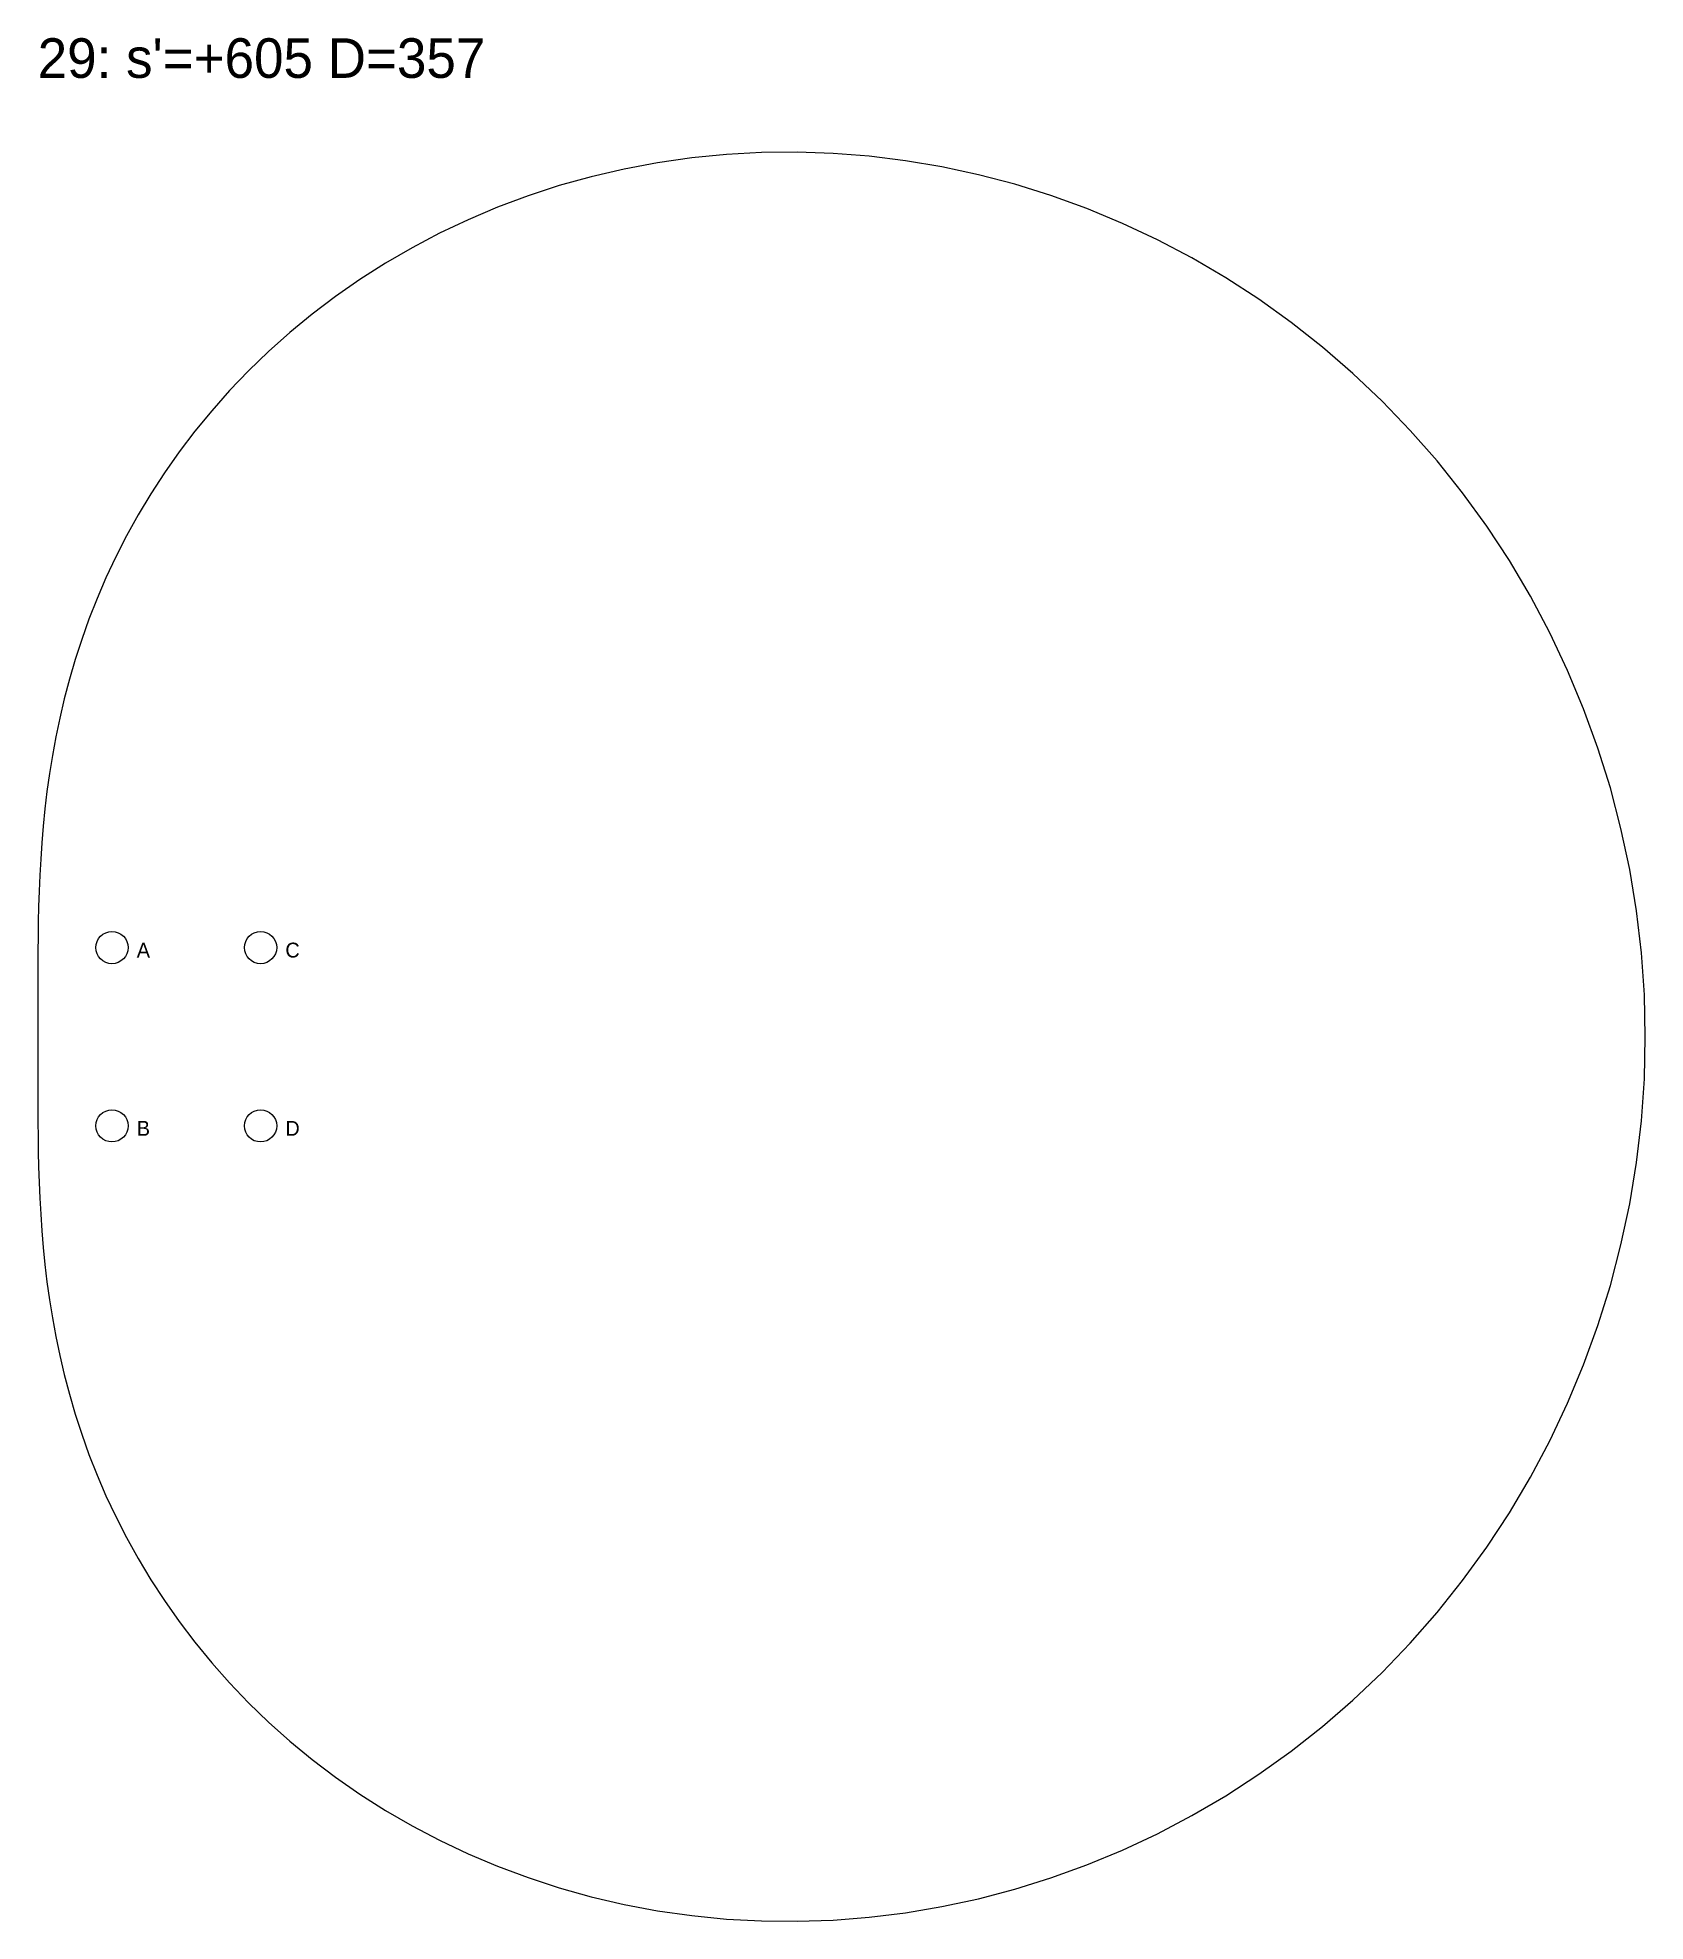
# Model space of a CAD drawing. Header units: millimetres. Extents: x 0 to 2007, y -5243 to 138.
# Drawn here: x 1680 to 2004.6, y -2178.6 to -1798.2 of the extents above; entities that cross this region are included whole.
import ezdxf

# ---------------------------------------------------------------- set-up
doc = ezdxf.new("R2010")
doc.units = ezdxf.units.MM
for name, color, linetype in [('DOWEL', 5, 'CONTINUOUS'), ('SLAB_29', 7, 'CONTINUOUS'), ('TEXT', 1, 'CONTINUOUS')]:
    doc.layers.add(name, color=color, linetype=linetype)

msp = doc.modelspace()

# ---------------------------------------------------------------- texts
at = {"layer": 'DOWEL'}
for s, p in [('A', (1700, -1984)), ('C', (1730, -1984)), ('B', (1700, -2020)), ('D', (1730, -2020))]:
    msp.add_text(s, height=3, dxfattribs=at).set_placement(p)
at = {"layer": 'TEXT'}
msp.add_text("29: s'=+605 D=357", height=8, dxfattribs=at).set_placement((1680, -1806.357))

# ---------------------------------------------------------------- linework, layer by layer
at = {"layer": 'DOWEL'}
for centre in [(1695, -1982), (1725, -1982), (1695, -2018), (1725, -2018)]:
    msp.add_circle(centre, 3.25, dxfattribs=at)
at = {"layer": 'SLAB_29'}
msp.add_lwpolyline([(2004.554, -2000), (2004.357, -1991.507), (2003.764, -1983.034), (2002.779, -1974.603), (2001.404, -1966.233), (1999.642, -1957.945), (1997.501, -1949.76), (1994.985, -1941.695), (1992.103, -1933.772), (1988.864, -1926.008), (1985.276, -1918.42), (1981.352, -1911.028), (1977.102, -1903.847), (1972.539, -1896.893), (1967.676, -1890.182), (1962.529, -1883.727), (1957.111, -1877.543), (1951.439, -1871.641), (1945.53, -1866.032), (1939.399, -1860.728), (1933.064, -1855.737), (1926.544, -1851.068), (1919.856, -1846.728), (1913.019, -1842.723), (1906.052, -1839.057), (1898.973, -1835.735), (1891.801, -1832.76), (1884.555, -1830.131), (1877.255, -1827.851), (1869.917, -1825.918), (1862.562, -1824.33), (1855.206, -1823.084), (1847.869, -1822.177), (1840.566, -1821.604), (1833.315, -1821.357), (1826.132, -1821.432), (1819.033, -1821.819), (1812.033, -1822.511), (1805.146, -1823.497), (1798.385, -1824.768), (1791.764, -1826.313), (1785.295, -1828.12), (1778.988, -1830.177), (1772.853, -1832.472), (1766.901, -1834.992), (1761.139, -1837.723), (1755.574, -1840.652), (1750.214, -1843.764), (1745.063, -1847.047), (1740.126, -1850.484), (1735.406, -1854.064), (1730.907, -1857.77), (1726.629, -1861.589), (1722.574, -1865.508), (1718.74, -1869.511), (1715.128, -1873.587), (1711.735, -1877.721), (1708.558, -1881.901), (1705.593, -1886.115), (1702.837, -1890.351), (1700.285, -1894.598), (1697.93, -1898.845), (1695.766, -1903.081), (1693.787, -1907.299), (1691.985, -1911.488), (1690.353, -1915.641), (1688.883, -1919.752), (1687.565, -1923.812), (1686.391, -1927.817), (1685.353, -1931.762), (1684.441, -1935.643), (1683.646, -1939.456), (1682.959, -1943.2), (1682.372, -1946.871), (1681.873, -1950.47), (1681.456, -1953.995), (1681.112, -1957.449), (1680.831, -1960.831), (1680.606, -1964.145), (1680.43, -1967.392), (1680.295, -1970.575), (1680.194, -1973.7), (1680.122, -1976.769), (1680.072, -1979.788), (1680.039, -1982.762), (1680.019, -1985.696), (1680.008, -1988.598), (1680.002, -1991.472), (1680, -1994.326), (1680, -1997.167), (1680, -2000), (1680, -2002.833), (1680, -2005.674), (1680.002, -2008.528), (1680.008, -2011.402), (1680.019, -2014.304), (1680.039, -2017.238), (1680.072, -2020.212), (1680.122, -2023.231), (1680.194, -2026.3), (1680.295, -2029.425), (1680.43, -2032.608), (1680.606, -2035.855), (1680.831, -2039.169), (1681.112, -2042.551), (1681.456, -2046.005), (1681.873, -2049.53), (1682.372, -2053.129), (1682.959, -2056.8), (1683.646, -2060.544), (1684.441, -2064.357), (1685.353, -2068.238), (1686.391, -2072.183), (1687.565, -2076.188), (1688.883, -2080.248), (1690.353, -2084.359), (1691.985, -2088.512), (1693.787, -2092.701), (1695.766, -2096.919), (1697.93, -2101.155), (1700.285, -2105.402), (1702.837, -2109.649), (1705.593, -2113.885), (1708.558, -2118.099), (1711.735, -2122.279), (1715.128, -2126.413), (1718.74, -2130.489), (1722.574, -2134.492), (1726.629, -2138.411), (1730.907, -2142.23), (1735.406, -2145.936), (1740.126, -2149.516), (1745.063, -2152.953), (1750.214, -2156.236), (1755.574, -2159.348), (1761.139, -2162.277), (1766.901, -2165.008), (1772.853, -2167.528), (1778.988, -2169.823), (1785.295, -2171.88), (1791.764, -2173.687), (1798.385, -2175.232), (1805.146, -2176.503), (1812.033, -2177.489), (1819.033, -2178.181), (1826.132, -2178.568), (1833.315, -2178.643), (1840.566, -2178.396), (1847.869, -2177.823), (1855.206, -2176.916), (1862.562, -2175.67), (1869.917, -2174.082), (1877.255, -2172.149), (1884.555, -2169.869), (1891.801, -2167.24), (1898.973, -2164.265), (1906.052, -2160.943), (1913.019, -2157.277), (1919.856, -2153.272), (1926.544, -2148.932), (1933.064, -2144.263), (1939.399, -2139.272), (1945.53, -2133.968), (1951.439, -2128.359), (1957.111, -2122.457), (1962.529, -2116.273), (1967.676, -2109.818), (1972.539, -2103.107), (1977.102, -2096.153), (1981.352, -2088.972), (1985.276, -2081.58), (1988.864, -2073.992), (1992.103, -2066.228), (1994.985, -2058.305), (1997.501, -2050.24), (1999.642, -2042.055), (2001.404, -2033.767), (2002.779, -2025.397), (2003.764, -2016.966), (2004.357, -2008.493)], close=True, dxfattribs=at)

msp.set_redraw_order([(e.dxf.handle, doc.entitydb.next_handle()) for e in msp.query("TEXT MTEXT ATTDEF DIMENSION ARC_DIMENSION")])  # texts and dimensions are drawn at this point

doc.saveas('drawing.dxf')
